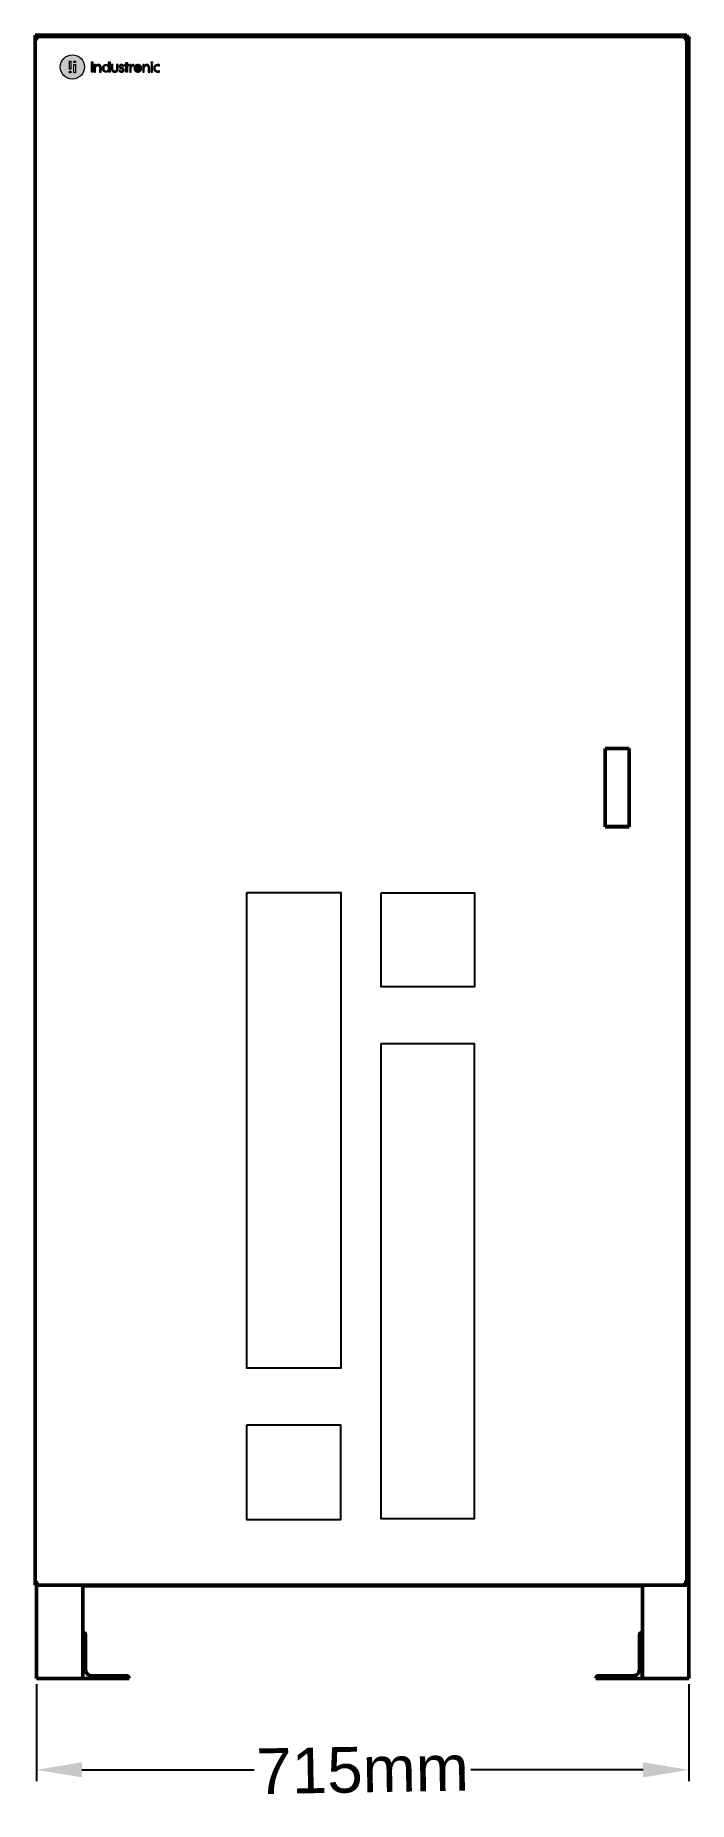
# Model space of a CAD drawing. Header units: millimetres. Extents: x 0 to 71, y -13 to 180.
import ezdxf

# ---------------------------------------------------------------- set-up
doc = ezdxf.new("R2010")
doc.units = ezdxf.units.MM
doc.layers.add('ACOT', color=7, linetype='Continuous')
doc.layers.add('Capa 1', color=7, linetype='Continuous')
doc.layers.add('Visible (ANSI)', color=7, linetype='Continuous', lineweight=50)
doc.styles.get("Standard").update_dxf_attribs({"font": 'arial.ttf'})
doc.dimstyles.new('ISO-25', dxfattribs={"dimtxt": 2.5, "dimasz": 2.5, "dimexe": 1.25, "dimexo": 0.625, "dimtad": 1, "dimtxsty": 'Standard', "dimcen": 2.5, "dimadec": 0, "dimazin": 0, "dimtfac": 1, "dimtmove": 0, "dimatfit": 3, "dimfxl": 1, "dimarcsym": 0})

msp = doc.modelspace()

# ---------------------------------------------------------------- blocks, each defined once
blk = doc.blocks.new('*D58')
at = {"color": 0, "lineweight": -2, "transparency": 16777216}
for p, q in [((0, -0.62), (0, -11.24)), ((71.48, -0.62), (71.48, -11.24)), ((5, -9.99), (23.86, -9.99)), ((66.48, -9.99), (47.62, -9.99))]:
    blk.add_line(p, q, dxfattribs=at)
at = {"color": 0, "transparency": 16777216}
for points in [[(5, -9.16), (5, -10.82), (0, -9.99)], [(66.48, -9.16), (66.48, -10.82), (71.48, -9.99)]]:
    blk.add_solid(points, dxfattribs=at)
at = {"layer": 'Defpoints', "color": 0, "transparency": 16777216}
for p in [(0, 0), (71.48, 0), (71.48, -9.99)]:
    blk.add_point(p, dxfattribs=at)
at = {"color": 0, "transparency": 16777216, "insert": (35.74, -9.99), "char_height": 5, "attachment_point": 5, "rotation": 1}
blk.add_mtext('715mm', dxfattribs=at)

# ---------------------------------------------------------------- dimensions: what is measured, and where the dimension line sits
dim = msp.add_linear_dim(base=(71.477, -9.988), p1=(0, 0), p2=(71.477, 0), text='715mm', dimstyle='ISO-25', override={"dimtxt": 5, "dimasz": 5})
dim.commit()
dim.dimension.update_dxf_attribs({"geometry": '*D58', "text_midpoint": (35.738, -9.988), "text_rotation": 1})

# ---------------------------------------------------------------- hatches: boundary and pattern name
at = {"lineweight": 5}
h = msp.add_hatch(color=0, dxfattribs=at)
h.dxf.hatch_style = 1
edge = h.paths.add_edge_path()
edge.add_spline(control_points=[(6.498, 176.268), (6.498, 176.345), (6.498, 176.406), (6.498, 176.406), (6.498, 176.494), (6.517, 176.562), (6.554, 176.611)], knot_values=[17, 17, 17, 17, 17.3750225, 17.3750225, 17.3750225, 18.3750225, 18.3750225, 18.3750225, 18.3750225], degree=3, periodic=0)
edge.add_spline(control_points=[(6.554, 176.611), (6.592, 176.66), (6.648, 176.684), (6.722, 176.684)], knot_values=[16, 16, 16, 16, 17, 17, 17, 17], degree=3, periodic=0)
edge.add_spline(control_points=[(6.722, 176.684), (6.762, 176.684), (6.794, 176.677), (6.821, 176.664)], knot_values=[15, 15, 15, 15, 16, 16, 16, 16], degree=3, periodic=0)
edge.add_spline(control_points=[(6.821, 176.664), (6.848, 176.65), (6.87, 176.631), (6.887, 176.608)], knot_values=[14, 14, 14, 14, 15, 15, 15, 15], degree=3, periodic=0)
edge.add_spline(control_points=[(6.887, 176.608), (6.904, 176.584), (6.916, 176.556), (6.924, 176.525)], knot_values=[13, 13, 13, 13, 14, 14, 14, 14], degree=3, periodic=0)
edge.add_spline(control_points=[(6.924, 176.525), (6.932, 176.493), (6.936, 176.459), (6.936, 176.424)], knot_values=[12, 12, 12, 12, 13, 13, 13, 13], degree=3, periodic=0)
edge.add_spline(control_points=[(6.936, 176.424), (6.936, 176.424), (6.936, 175.969), (6.936, 175.969), (6.936, 175.969), (6.936, 175.969), (6.936, 175.969)], knot_values=[10.99999, 10.99999, 10.99999, 10.99999, 11.99999, 11.99999, 11.99999, 12, 12, 12, 12], degree=3, periodic=0)
edge.add_spline(control_points=[(6.936, 175.969), (6.936, 175.969), (7.092, 175.969), (7.092, 175.969)], knot_values=[10.00001, 10.00001, 10.00001, 10.00001, 10.99999, 10.99999, 10.99999, 10.99999], degree=3, periodic=0)
edge.add_spline(control_points=[(7.092, 175.969), (7.092, 175.969), (7.092, 176.455), (7.092, 176.455)], knot_values=[9.00001, 9.00001, 9.00001, 9.00001, 9.99999, 9.99999, 9.99999, 9.99999], degree=3, periodic=0)
edge.add_spline(control_points=[(7.092, 176.455), (7.092, 176.507), (7.086, 176.555), (7.073, 176.599)], knot_values=[8, 8, 8, 8, 9, 9, 9, 9], degree=3, periodic=0)
edge.add_spline(control_points=[(7.073, 176.599), (7.06, 176.643), (7.041, 176.681), (7.014, 176.713)], knot_values=[7, 7, 7, 7, 8, 8, 8, 8], degree=3, periodic=0)
edge.add_spline(control_points=[(7.014, 176.713), (6.988, 176.745), (6.955, 176.77), (6.914, 176.788)], knot_values=[6, 6, 6, 6, 7, 7, 7, 7], degree=3, periodic=0)
edge.add_spline(control_points=[(6.914, 176.788), (6.874, 176.806), (6.826, 176.815), (6.771, 176.815)], knot_values=[5, 5, 5, 5, 6, 6, 6, 6], degree=3, periodic=0)
edge.add_spline(control_points=[(6.771, 176.815), (6.704, 176.815), (6.649, 176.802), (6.606, 176.777)], knot_values=[4, 4, 4, 4, 5, 5, 5, 5], degree=3, periodic=0)
edge.add_spline(control_points=[(6.606, 176.777), (6.563, 176.752), (6.527, 176.717), (6.5, 176.673)], knot_values=[3, 3, 3, 3, 4, 4, 4, 4], degree=3, periodic=0)
edge.add_spline(control_points=[(6.495, 176.673), (6.495, 176.673), (6.495, 176.798), (6.495, 176.798), (6.495, 176.798), (6.495, 176.798), (6.495, 176.798)], knot_values=[0.99999, 0.99999, 0.99999, 0.99999, 1.99998, 1.99998, 1.99998, 1.99999, 1.99999, 1.99999, 1.99999], degree=3, periodic=0)
edge.add_spline(control_points=[(6.495, 176.798), (6.495, 176.798), (6.342, 176.798), (6.342, 176.798)], knot_values=[0.00001, 0.00001, 0.00001, 0.00001, 0.99999, 0.99999, 0.99999, 0.99999], degree=3, periodic=0)
edge.add_spline(control_points=[(6.342, 176.798), (6.342, 176.798), (6.342, 176.681), (6.342, 176.536)], knot_values=[20.6249775, 20.6249775, 20.6249775, 20.6249775, 21, 21, 21, 21], degree=3, periodic=0)
edge.add_spline(control_points=[(6.342, 176.536), (6.342, 176.39), (6.342, 176.215), (6.342, 176.098)], knot_values=[20.249985, 20.249985, 20.249985, 20.249985, 20.6249775, 20.6249775, 20.6249775, 20.6249775], degree=3, periodic=0)
edge.add_spline(control_points=[(6.342, 176.098), (6.342, 176.069), (6.342, 176.044), (6.342, 176.023)], knot_values=[20.1562369, 20.1562369, 20.1562369, 20.1562369, 20.249985, 20.249985, 20.249985, 20.249985], degree=3, periodic=0)
edge.add_spline(control_points=[(6.342, 176.023), (6.342, 176.003), (6.342, 175.987), (6.342, 175.978)], knot_values=[20.0624887, 20.0624887, 20.0624887, 20.0624887, 20.1562369, 20.1562369, 20.1562369, 20.1562369], degree=3, periodic=0)
edge.add_spline(control_points=[(6.342, 175.969), (6.342, 175.969), (6.342, 175.969), (6.342, 175.969), (6.342, 175.969), (6.342, 175.969), (6.342, 175.969)], knot_values=[19.9980369, 19.9980369, 19.9980369, 19.9980369, 20.0004682, 20.0004682, 20.0004682, 20.0024314, 20.0024314, 20.0024314, 20.0024314], degree=3, periodic=0)
edge.add_spline(control_points=[(6.348, 175.969), (6.355, 175.969), (6.365, 175.969), (6.378, 175.969)], knot_values=[19.6874962, 19.6874962, 19.6874962, 19.6874962, 19.8749925, 19.8749925, 19.8749925, 19.8749925], degree=3, periodic=0)
edge.add_spline(control_points=[(6.378, 175.969), (6.391, 175.969), (6.405, 175.969), (6.42, 175.969)], knot_values=[19.5, 19.5, 19.5, 19.5, 19.6874962, 19.6874962, 19.6874962, 19.6874962], degree=3, periodic=0)
edge.add_spline(control_points=[(6.42, 175.969), (6.435, 175.969), (6.449, 175.969), (6.462, 175.969)], knot_values=[19.3125038, 19.3125038, 19.3125038, 19.3125038, 19.5, 19.5, 19.5, 19.5], degree=3, periodic=0)
edge.add_spline(control_points=[(6.462, 175.969), (6.475, 175.969), (6.485, 175.969), (6.492, 175.969)], knot_values=[19.1250075, 19.1250075, 19.1250075, 19.1250075, 19.3125038, 19.3125038, 19.3125038, 19.3125038], degree=3, periodic=0)
edge.add_spline(control_points=[(6.498, 175.969), (6.498, 175.969), (6.498, 175.969), (6.498, 175.969), (6.498, 175.969), (6.498, 175.969), (6.498, 175.969)], knot_values=[18.9990334, 18.9990334, 18.9990334, 18.9990334, 19.0039261, 19.0039261, 19.0039261, 19.0048927, 19.0048927, 19.0048927, 19.0048927], degree=3, periodic=0)
edge.add_spline(control_points=[(6.498, 175.974), (6.498, 175.979), (6.498, 175.987), (6.498, 175.998)], knot_values=[18.8437631, 18.8437631, 18.8437631, 18.8437631, 18.9375112, 18.9375112, 18.9375112, 18.9375112], degree=3, periodic=0)
edge.add_spline(control_points=[(6.498, 175.998), (6.498, 176.008), (6.498, 176.022), (6.498, 176.037)], knot_values=[18.750015, 18.750015, 18.750015, 18.750015, 18.8437631, 18.8437631, 18.8437631, 18.8437631], degree=3, periodic=0)
edge.add_spline(control_points=[(6.498, 176.037), (6.498, 176.099), (6.498, 176.191), (6.498, 176.268)], knot_values=[18.3750225, 18.3750225, 18.3750225, 18.3750225, 18.750015, 18.750015, 18.750015, 18.750015], degree=3, periodic=0)
h = msp.add_hatch(color=0, dxfattribs=at)
h.dxf.hatch_style = 1
edge = h.paths.add_edge_path()
edge.add_spline(control_points=[(9.077, 176.593), (9.077, 176.558), (9.083, 176.528), (9.094, 176.503)], knot_values=[11, 11, 11, 11, 12, 12, 12, 12], degree=3, periodic=0)
edge.add_spline(control_points=[(9.094, 176.503), (9.106, 176.479), (9.122, 176.457), (9.142, 176.438)], knot_values=[10, 10, 10, 10, 11, 11, 11, 11], degree=3, periodic=0)
edge.add_spline(control_points=[(9.142, 176.438), (9.163, 176.419), (9.188, 176.402), (9.216, 176.388)], knot_values=[9, 9, 9, 9, 10, 10, 10, 10], degree=3, periodic=0)
edge.add_spline(control_points=[(9.216, 176.388), (9.244, 176.374), (9.275, 176.361), (9.307, 176.348)], knot_values=[8, 8, 8, 8, 9, 9, 9, 9], degree=3, periodic=0)
edge.add_spline(control_points=[(9.307, 176.348), (9.339, 176.335), (9.366, 176.323), (9.388, 176.311)], knot_values=[7, 7, 7, 7, 8, 8, 8, 8], degree=3, periodic=0)
edge.add_spline(control_points=[(9.388, 176.311), (9.41, 176.3), (9.428, 176.288), (9.44, 176.276)], knot_values=[6, 6, 6, 6, 7, 7, 7, 7], degree=3, periodic=0)
edge.add_spline(control_points=[(9.44, 176.276), (9.454, 176.264), (9.464, 176.25), (9.469, 176.236)], knot_values=[5, 5, 5, 5, 6, 6, 6, 6], degree=3, periodic=0)
edge.add_spline(control_points=[(9.469, 176.236), (9.475, 176.221), (9.478, 176.204), (9.478, 176.185)], knot_values=[4, 4, 4, 4, 5, 5, 5, 5], degree=3, periodic=0)
edge.add_spline(control_points=[(9.478, 176.185), (9.478, 176.153), (9.465, 176.127), (9.44, 176.11)], knot_values=[3, 3, 3, 3, 4, 4, 4, 4], degree=3, periodic=0)
edge.add_spline(control_points=[(9.44, 176.11), (9.416, 176.093), (9.385, 176.084), (9.347, 176.083)], knot_values=[2, 2, 2, 2, 3, 3, 3, 3], degree=3, periodic=0)
edge.add_spline(control_points=[(9.347, 176.083), (9.295, 176.083), (9.256, 176.093), (9.228, 176.113)], knot_values=[1, 1, 1, 1, 2, 2, 2, 2], degree=3, periodic=0)
edge.add_spline(control_points=[(9.228, 176.113), (9.201, 176.134), (9.18, 176.164), (9.165, 176.203)], knot_values=[0, 0, 0, 0, 1, 1, 1, 1], degree=3, periodic=0)
edge.add_spline(control_points=[(9.165, 176.203), (9.165, 176.203), (9.04, 176.153), (9.04, 176.153)], knot_values=[34.00001, 34.00001, 34.00001, 34.00001, 34.99999, 34.99999, 34.99999, 34.99999], degree=3, periodic=0)
edge.add_spline(control_points=[(9.04, 176.153), (9.057, 176.091), (9.092, 176.041), (9.145, 176.005)], knot_values=[33, 33, 33, 33, 34, 34, 34, 34], degree=3, periodic=0)
edge.add_spline(control_points=[(9.145, 176.005), (9.2, 175.969), (9.266, 175.952), (9.344, 175.952)], knot_values=[32, 32, 32, 32, 33, 33, 33, 33], degree=3, periodic=0)
edge.add_spline(control_points=[(9.344, 175.952), (9.391, 175.952), (9.432, 175.959), (9.468, 175.974)], knot_values=[31, 31, 31, 31, 32, 32, 32, 32], degree=3, periodic=0)
edge.add_spline(control_points=[(9.468, 175.974), (9.503, 175.988), (9.532, 176.007), (9.555, 176.03)], knot_values=[30, 30, 30, 30, 31, 31, 31, 31], degree=3, periodic=0)
edge.add_spline(control_points=[(9.555, 176.03), (9.578, 176.054), (9.596, 176.08), (9.607, 176.108)], knot_values=[29, 29, 29, 29, 30, 30, 30, 30], degree=3, periodic=0)
edge.add_spline(control_points=[(9.607, 176.108), (9.619, 176.136), (9.625, 176.164), (9.625, 176.191)], knot_values=[28, 28, 28, 28, 29, 29, 29, 29], degree=3, periodic=0)
edge.add_spline(control_points=[(9.625, 176.191), (9.625, 176.23), (9.618, 176.262), (9.606, 176.289)], knot_values=[27, 27, 27, 27, 28, 28, 28, 28], degree=3, periodic=0)
edge.add_spline(control_points=[(9.606, 176.289), (9.593, 176.316), (9.576, 176.339), (9.554, 176.36)], knot_values=[26, 26, 26, 26, 27, 27, 27, 27], degree=3, periodic=0)
edge.add_spline(control_points=[(9.554, 176.36), (9.531, 176.38), (9.506, 176.398), (9.476, 176.413)], knot_values=[25, 25, 25, 25, 26, 26, 26, 26], degree=3, periodic=0)
edge.add_spline(control_points=[(9.476, 176.413), (9.445, 176.429), (9.413, 176.444), (9.379, 176.458)], knot_values=[24, 24, 24, 24, 25, 25, 25, 25], degree=3, periodic=0)
edge.add_spline(control_points=[(9.379, 176.458), (9.325, 176.481), (9.286, 176.502), (9.262, 176.519)], knot_values=[23, 23, 23, 23, 24, 24, 24, 24], degree=3, periodic=0)
edge.add_spline(control_points=[(9.262, 176.519), (9.237, 176.537), (9.225, 176.561), (9.225, 176.594)], knot_values=[22, 22, 22, 22, 23, 23, 23, 23], degree=3, periodic=0)
edge.add_spline(control_points=[(9.225, 176.594), (9.225, 176.618), (9.235, 176.639), (9.254, 176.657)], knot_values=[21, 21, 21, 21, 22, 22, 22, 22], degree=3, periodic=0)
edge.add_spline(control_points=[(9.254, 176.657), (9.274, 176.675), (9.302, 176.684), (9.339, 176.684)], knot_values=[20, 20, 20, 20, 21, 21, 21, 21], degree=3, periodic=0)
edge.add_spline(control_points=[(9.339, 176.684), (9.421, 176.684), (9.472, 176.647), (9.491, 176.573)], knot_values=[19, 19, 19, 19, 20, 20, 20, 20], degree=3, periodic=0)
edge.add_spline(control_points=[(9.491, 176.573), (9.491, 176.573), (9.614, 176.616), (9.614, 176.616)], knot_values=[18.00001, 18.00001, 18.00001, 18.00001, 19, 19, 19, 19], degree=3, periodic=0)
edge.add_spline(control_points=[(9.614, 176.616), (9.602, 176.679), (9.573, 176.728), (9.525, 176.763)], knot_values=[17, 17, 17, 17, 18, 18, 18, 18], degree=3, periodic=0)
edge.add_spline(control_points=[(9.525, 176.763), (9.478, 176.798), (9.415, 176.815), (9.336, 176.815)], knot_values=[16, 16, 16, 16, 17, 17, 17, 17], degree=3, periodic=0)
edge.add_spline(control_points=[(9.336, 176.815), (9.296, 176.815), (9.26, 176.809), (9.228, 176.797)], knot_values=[15, 15, 15, 15, 16, 16, 16, 16], degree=3, periodic=0)
edge.add_spline(control_points=[(9.228, 176.797), (9.197, 176.785), (9.17, 176.769), (9.147, 176.749)], knot_values=[14, 14, 14, 14, 15, 15, 15, 15], degree=3, periodic=0)
edge.add_spline(control_points=[(9.147, 176.749), (9.125, 176.729), (9.107, 176.705), (9.095, 176.677)], knot_values=[13, 13, 13, 13, 14, 14, 14, 14], degree=3, periodic=0)
edge.add_spline(control_points=[(9.095, 176.677), (9.083, 176.651), (9.077, 176.622), (9.077, 176.593)], knot_values=[12, 12, 12, 12, 13, 13, 13, 13], degree=3, periodic=0)
edge = h.paths.add_edge_path()
edge.add_spline(control_points=[(8.796, 176.798), (8.796, 176.798), (8.796, 176.343), (8.796, 176.343)], knot_values=[10.00001, 10.00001, 10.00001, 10.00001, 10.99999, 10.99999, 10.99999, 10.99999], degree=3, periodic=0)
edge.add_spline(control_points=[(8.796, 176.343), (8.796, 176.307), (8.792, 176.273), (8.784, 176.242)], knot_values=[9, 9, 9, 9, 10, 10, 10, 10], degree=3, periodic=0)
edge.add_spline(control_points=[(8.784, 176.242), (8.775, 176.21), (8.762, 176.183), (8.745, 176.159)], knot_values=[8, 8, 8, 8, 9, 9, 9, 9], degree=3, periodic=0)
edge.add_spline(control_points=[(8.745, 176.159), (8.729, 176.135), (8.707, 176.117), (8.682, 176.103)], knot_values=[7, 7, 7, 7, 8, 8, 8, 8], degree=3, periodic=0)
edge.add_spline(control_points=[(8.682, 176.103), (8.656, 176.09), (8.625, 176.083), (8.589, 176.083)], knot_values=[6, 6, 6, 6, 7, 7, 7, 7], degree=3, periodic=0)
edge.add_spline(control_points=[(8.589, 176.083), (8.554, 176.083), (8.523, 176.09), (8.497, 176.103)], knot_values=[5, 5, 5, 5, 6, 6, 6, 6], degree=3, periodic=0)
edge.add_spline(control_points=[(8.497, 176.103), (8.471, 176.117), (8.45, 176.135), (8.433, 176.159)], knot_values=[4, 4, 4, 4, 5, 5, 5, 5], degree=3, periodic=0)
edge.add_spline(control_points=[(8.433, 176.159), (8.416, 176.183), (8.403, 176.21), (8.395, 176.242)], knot_values=[3, 3, 3, 3, 4, 4, 4, 4], degree=3, periodic=0)
edge.add_spline(control_points=[(8.395, 176.242), (8.387, 176.273), (8.383, 176.307), (8.383, 176.343)], knot_values=[2, 2, 2, 2, 3, 3, 3, 3], degree=3, periodic=0)
edge.add_spline(control_points=[(8.383, 176.343), (8.383, 176.343), (8.383, 176.798), (8.383, 176.798), (8.383, 176.798), (8.383, 176.798), (8.383, 176.798)], knot_values=[0.99999, 0.99999, 0.99999, 0.99999, 1.99999, 1.99999, 1.99999, 2, 2, 2, 2], degree=3, periodic=0)
edge.add_spline(control_points=[(8.383, 176.798), (8.383, 176.798), (8.226, 176.798), (8.226, 176.798)], knot_values=[0.00001, 0.00001, 0.00001, 0.00001, 0.99999, 0.99999, 0.99999, 0.99999], degree=3, periodic=0)
edge.add_spline(control_points=[(8.226, 176.798), (8.226, 176.798), (8.226, 176.319), (8.226, 176.319)], knot_values=[21.00001, 21.00001, 21.00001, 21.00001, 21.99999, 21.99999, 21.99999, 21.99999], degree=3, periodic=0)
edge.add_spline(control_points=[(8.226, 176.319), (8.226, 176.263), (8.235, 176.213), (8.253, 176.169)], knot_values=[20, 20, 20, 20, 21, 21, 21, 21], degree=3, periodic=0)
edge.add_spline(control_points=[(8.253, 176.169), (8.271, 176.124), (8.296, 176.085), (8.328, 176.052)], knot_values=[19, 19, 19, 19, 20, 20, 20, 20], degree=3, periodic=0)
edge.add_spline(control_points=[(8.328, 176.052), (8.36, 176.02), (8.398, 175.995), (8.442, 175.978)], knot_values=[18, 18, 18, 18, 19, 19, 19, 19], degree=3, periodic=0)
edge.add_spline(control_points=[(8.442, 175.978), (8.487, 175.96), (8.535, 175.952), (8.588, 175.952)], knot_values=[17, 17, 17, 17, 18, 18, 18, 18], degree=3, periodic=0)
edge.add_spline(control_points=[(8.588, 175.952), (8.641, 175.952), (8.69, 175.96), (8.734, 175.978)], knot_values=[16, 16, 16, 16, 17, 17, 17, 17], degree=3, periodic=0)
edge.add_spline(control_points=[(8.734, 175.978), (8.779, 175.996), (8.817, 176.022), (8.85, 176.054)], knot_values=[15, 15, 15, 15, 16, 16, 16, 16], degree=3, periodic=0)
edge.add_spline(control_points=[(8.85, 176.054), (8.882, 176.087), (8.908, 176.126), (8.925, 176.171)], knot_values=[14, 14, 14, 14, 15, 15, 15, 15], degree=3, periodic=0)
edge.add_spline(control_points=[(8.925, 176.171), (8.943, 176.216), (8.952, 176.267), (8.952, 176.323)], knot_values=[13, 13, 13, 13, 14, 14, 14, 14], degree=3, periodic=0)
edge.add_spline(control_points=[(8.952, 176.323), (8.952, 176.323), (8.952, 176.798), (8.952, 176.798), (8.952, 176.798), (8.952, 176.798), (8.952, 176.798)], knot_values=[11.99999, 11.99999, 11.99999, 11.99999, 12.99999, 12.99999, 12.99999, 13, 13, 13, 13], degree=3, periodic=0)
edge.add_spline(control_points=[(8.952, 176.798), (8.952, 176.798), (8.796, 176.798), (8.796, 176.798)], knot_values=[11.00001, 11.00001, 11.00001, 11.00001, 11.99999, 11.99999, 11.99999, 11.99999], degree=3, periodic=0)
h = msp.add_hatch(color=0, dxfattribs=at)
h.dxf.hatch_style = 1
h.paths.add_polyline_path([(9.976, 176.675), (10.159, 176.675), (10.159, 176.798), (9.976, 176.798), (9.976, 177.03), (9.819, 177.03), (9.819, 176.798), (9.685, 176.798), (9.685, 176.675), (9.819, 176.675), (9.819, 175.969), (9.976, 175.969)])
h = msp.add_hatch(color=0, dxfattribs=at)
h.dxf.hatch_style = 1
edge = h.paths.add_edge_path()
edge.add_spline(control_points=[(10.24, 176.798), (10.24, 176.798), (10.24, 176.681), (10.24, 176.536)], knot_values=[10.6249775, 10.6249775, 10.6249775, 10.6249775, 11, 11, 11, 11], degree=3, periodic=0)
edge.add_spline(control_points=[(10.24, 176.536), (10.24, 176.39), (10.24, 176.215), (10.24, 176.098)], knot_values=[10.249985, 10.249985, 10.249985, 10.249985, 10.6249775, 10.6249775, 10.6249775, 10.6249775], degree=3, periodic=0)
edge.add_spline(control_points=[(10.24, 176.098), (10.24, 176.069), (10.24, 176.044), (10.24, 176.023)], knot_values=[10.1562369, 10.1562369, 10.1562369, 10.1562369, 10.249985, 10.249985, 10.249985, 10.249985], degree=3, periodic=0)
edge.add_spline(control_points=[(10.24, 176.023), (10.24, 176.003), (10.24, 175.987), (10.24, 175.978)], knot_values=[10.0624887, 10.0624887, 10.0624887, 10.0624887, 10.1562369, 10.1562369, 10.1562369, 10.1562369], degree=3, periodic=0)
edge.add_spline(control_points=[(10.24, 175.969), (10.24, 175.969), (10.24, 175.969), (10.24, 175.969), (10.24, 175.969), (10.24, 175.969), (10.24, 175.969)], knot_values=[9.9980369, 9.9980369, 9.9980369, 9.9980369, 10.0004682, 10.0004682, 10.0004682, 10.0024314, 10.0024314, 10.0024314, 10.0024314], degree=3, periodic=0)
edge.add_spline(control_points=[(10.242, 175.969), (10.243, 175.969), (10.245, 175.969), (10.246, 175.969)], knot_values=[9.8749925, 9.8749925, 9.8749925, 9.8749925, 9.9218666, 9.9218666, 9.9218666, 9.9218666], degree=3, periodic=0)
edge.add_spline(control_points=[(10.246, 175.969), (10.253, 175.969), (10.263, 175.969), (10.276, 175.969)], knot_values=[9.6874963, 9.6874963, 9.6874963, 9.6874963, 9.8749925, 9.8749925, 9.8749925, 9.8749925], degree=3, periodic=0)
edge.add_spline(control_points=[(10.276, 175.969), (10.289, 175.969), (10.303, 175.969), (10.318, 175.969)], knot_values=[9.5, 9.5, 9.5, 9.5, 9.6874962, 9.6874962, 9.6874962, 9.6874962], degree=3, periodic=0)
edge.add_spline(control_points=[(10.318, 175.969), (10.332, 175.969), (10.347, 175.969), (10.36, 175.969)], knot_values=[9.3125037, 9.3125037, 9.3125037, 9.3125037, 9.5, 9.5, 9.5, 9.5], degree=3, periodic=0)
edge.add_spline(control_points=[(10.36, 175.969), (10.372, 175.969), (10.383, 175.969), (10.389, 175.969)], knot_values=[9.1250075, 9.1250075, 9.1250075, 9.1250075, 9.3125037, 9.3125037, 9.3125037, 9.3125037], degree=3, periodic=0)
edge.add_spline(control_points=[(10.396, 175.969), (10.396, 175.969), (10.396, 175.969), (10.396, 175.969), (10.396, 175.969), (10.396, 175.969), (10.396, 175.969)], knot_values=[8.9990334, 8.9990334, 8.9990334, 8.9990334, 9.0039261, 9.0039261, 9.0039261, 9.0048927, 9.0048927, 9.0048927, 9.0048927], degree=3, periodic=0)
edge.add_spline(control_points=[(10.396, 175.974), (10.396, 175.978), (10.396, 175.986), (10.396, 175.996)], knot_values=[8.8437631, 8.8437631, 8.8437631, 8.8437631, 8.9375112, 8.9375112, 8.9375112, 8.9375112], degree=3, periodic=0)
edge.add_spline(control_points=[(10.396, 175.996), (10.396, 176.006), (10.396, 176.019), (10.396, 176.034)], knot_values=[8.750015, 8.750015, 8.750015, 8.750015, 8.8437631, 8.8437631, 8.8437631, 8.8437631], degree=3, periodic=0)
edge.add_spline(control_points=[(10.396, 176.034), (10.396, 176.092), (10.396, 176.18), (10.396, 176.253)], knot_values=[8.3750225, 8.3750225, 8.3750225, 8.3750225, 8.750015, 8.750015, 8.750015, 8.750015], degree=3, periodic=0)
edge.add_spline(control_points=[(10.396, 176.253), (10.396, 176.326), (10.396, 176.384), (10.396, 176.384), (10.396, 176.48), (10.418, 176.551), (10.461, 176.598)], knot_values=[7, 7, 7, 7, 7.3750225, 7.3750225, 7.3750225, 8.3750225, 8.3750225, 8.3750225, 8.3750225], degree=3, periodic=0)
edge.add_spline(control_points=[(10.461, 176.598), (10.505, 176.645), (10.575, 176.668), (10.671, 176.668)], knot_values=[6, 6, 6, 6, 7, 7, 7, 7], degree=3, periodic=0)
edge.add_spline(control_points=[(10.671, 176.668), (10.671, 176.668), (10.671, 176.815), (10.671, 176.815)], knot_values=[5.00001, 5.00001, 5.00001, 5.00001, 6, 6, 6, 6], degree=3, periodic=0)
edge.add_spline(control_points=[(10.671, 176.815), (10.602, 176.815), (10.546, 176.802), (10.503, 176.777)], knot_values=[4, 4, 4, 4, 5, 5, 5, 5], degree=3, periodic=0)
edge.add_spline(control_points=[(10.503, 176.777), (10.46, 176.752), (10.425, 176.716), (10.398, 176.67)], knot_values=[3, 3, 3, 3, 4, 4, 4, 4], degree=3, periodic=0)
edge.add_spline(control_points=[(10.398, 176.67), (10.398, 176.67), (10.393, 176.67), (10.393, 176.67), (10.393, 176.67), (10.393, 176.67), (10.393, 176.67)], knot_values=[1.99999, 1.99999, 1.99999, 1.99999, 2.99999, 2.99999, 2.99999, 3, 3, 3, 3], degree=3, periodic=0)
edge.add_spline(control_points=[(10.393, 176.67), (10.393, 176.67), (10.393, 176.798), (10.393, 176.798), (10.393, 176.798), (10.393, 176.798), (10.393, 176.798)], knot_values=[0.99999, 0.99999, 0.99999, 0.99999, 1.99998, 1.99998, 1.99998, 1.99999, 1.99999, 1.99999, 1.99999], degree=3, periodic=0)
edge.add_spline(control_points=[(10.393, 176.798), (10.393, 176.798), (10.24, 176.798), (10.24, 176.798)], knot_values=[0.00001, 0.00001, 0.00001, 0.00001, 0.99999, 0.99999, 0.99999, 0.99999], degree=3, periodic=0)
h = msp.add_hatch(color=0, dxfattribs=at)
h.dxf.hatch_style = 1
edge = h.paths.add_edge_path()
edge.add_spline(control_points=[(11.118, 175.952), (11.179, 175.952), (11.235, 175.962), (11.287, 175.984)], knot_values=[15, 15, 15, 15, 16, 16, 16, 16], degree=3, periodic=0)
edge.add_spline(control_points=[(11.287, 175.984), (11.339, 176.005), (11.384, 176.036), (11.422, 176.075)], knot_values=[14, 14, 14, 14, 15, 15, 15, 15], degree=3, periodic=0)
edge.add_spline(control_points=[(11.422, 176.075), (11.46, 176.114), (11.49, 176.16), (11.511, 176.212)], knot_values=[13, 13, 13, 13, 14, 14, 14, 14], degree=3, periodic=0)
edge.add_spline(control_points=[(11.511, 176.212), (11.533, 176.265), (11.544, 176.322), (11.544, 176.384)], knot_values=[12, 12, 12, 12, 13, 13, 13, 13], degree=3, periodic=0)
edge.add_spline(control_points=[(11.544, 176.384), (11.544, 176.445), (11.533, 176.502), (11.511, 176.555)], knot_values=[11, 11, 11, 11, 12, 12, 12, 12], degree=3, periodic=0)
edge.add_spline(control_points=[(11.511, 176.555), (11.49, 176.607), (11.46, 176.653), (11.422, 176.692)], knot_values=[10, 10, 10, 10, 11, 11, 11, 11], degree=3, periodic=0)
edge.add_spline(control_points=[(11.422, 176.692), (11.384, 176.731), (11.339, 176.761), (11.287, 176.783)], knot_values=[9, 9, 9, 9, 10, 10, 10, 10], degree=3, periodic=0)
edge.add_spline(control_points=[(11.287, 176.783), (11.235, 176.804), (11.179, 176.815), (11.118, 176.815)], knot_values=[8, 8, 8, 8, 9, 9, 9, 9], degree=3, periodic=0)
edge.add_spline(control_points=[(11.118, 176.815), (11.056, 176.815), (11, 176.804), (10.948, 176.783)], knot_values=[7, 7, 7, 7, 8, 8, 8, 8], degree=3, periodic=0)
edge.add_spline(control_points=[(10.948, 176.783), (10.896, 176.761), (10.851, 176.731), (10.813, 176.692)], knot_values=[6, 6, 6, 6, 7, 7, 7, 7], degree=3, periodic=0)
edge.add_spline(control_points=[(10.813, 176.692), (10.775, 176.653), (10.745, 176.607), (10.724, 176.555)], knot_values=[5, 5, 5, 5, 6, 6, 6, 6], degree=3, periodic=0)
edge.add_spline(control_points=[(10.724, 176.555), (10.703, 176.502), (10.693, 176.445), (10.693, 176.384)], knot_values=[4, 4, 4, 4, 5, 5, 5, 5], degree=3, periodic=0)
edge.add_spline(control_points=[(10.693, 176.384), (10.693, 176.322), (10.703, 176.265), (10.724, 176.212)], knot_values=[3, 3, 3, 3, 4, 4, 4, 4], degree=3, periodic=0)
edge.add_spline(control_points=[(10.724, 176.212), (10.745, 176.16), (10.775, 176.114), (10.813, 176.075)], knot_values=[2, 2, 2, 2, 3, 3, 3, 3], degree=3, periodic=0)
edge.add_spline(control_points=[(10.813, 176.075), (10.851, 176.036), (10.896, 176.005), (10.948, 175.984)], knot_values=[1, 1, 1, 1, 2, 2, 2, 2], degree=3, periodic=0)
edge.add_spline(control_points=[(10.948, 175.984), (11, 175.962), (11.056, 175.952), (11.118, 175.952)], knot_values=[0, 0, 0, 0, 1, 1, 1, 1], degree=3, periodic=0)
h = msp.add_hatch(color=0, dxfattribs=at)
h.dxf.hatch_style = 1
edge = h.paths.add_edge_path()
edge.add_spline(control_points=[(11.669, 176.536), (11.669, 176.39), (11.669, 176.215), (11.669, 176.098)], knot_values=[20.249985, 20.249985, 20.249985, 20.249985, 20.6249775, 20.6249775, 20.6249775, 20.6249775], degree=3, periodic=0)
edge.add_spline(control_points=[(11.669, 176.098), (11.669, 176.069), (11.669, 176.044), (11.669, 176.023)], knot_values=[20.1562369, 20.1562369, 20.1562369, 20.1562369, 20.249985, 20.249985, 20.249985, 20.249985], degree=3, periodic=0)
edge.add_spline(control_points=[(11.669, 176.023), (11.669, 176.003), (11.669, 175.987), (11.669, 175.978)], knot_values=[20.0624887, 20.0624887, 20.0624887, 20.0624887, 20.1562369, 20.1562369, 20.1562369, 20.1562369], degree=3, periodic=0)
edge.add_spline(control_points=[(11.669, 175.969), (11.669, 175.969), (11.669, 175.969), (11.669, 175.969), (11.669, 175.969), (11.669, 175.969), (11.669, 175.969)], knot_values=[19.9980369, 19.9980369, 19.9980369, 19.9980369, 20.0004682, 20.0004682, 20.0004682, 20.0024314, 20.0024314, 20.0024314, 20.0024314], degree=3, periodic=0)
edge.add_spline(control_points=[(11.671, 175.969), (11.672, 175.969), (11.674, 175.969), (11.675, 175.969)], knot_values=[19.8749925, 19.8749925, 19.8749925, 19.8749925, 19.9218666, 19.9218666, 19.9218666, 19.9218666], degree=3, periodic=0)
edge.add_spline(control_points=[(11.675, 175.969), (11.682, 175.969), (11.692, 175.969), (11.705, 175.969)], knot_values=[19.6874962, 19.6874962, 19.6874962, 19.6874962, 19.8749925, 19.8749925, 19.8749925, 19.8749925], degree=3, periodic=0)
edge.add_spline(control_points=[(11.705, 175.969), (11.717, 175.969), (11.732, 175.969), (11.747, 175.969)], knot_values=[19.5, 19.5, 19.5, 19.5, 19.6874962, 19.6874962, 19.6874962, 19.6874962], degree=3, periodic=0)
edge.add_spline(control_points=[(11.747, 175.969), (11.761, 175.969), (11.776, 175.969), (11.789, 175.969)], knot_values=[19.3125038, 19.3125038, 19.3125038, 19.3125038, 19.5, 19.5, 19.5, 19.5], degree=3, periodic=0)
edge.add_spline(control_points=[(11.789, 175.969), (11.801, 175.969), (11.812, 175.969), (11.818, 175.969)], knot_values=[19.1250075, 19.1250075, 19.1250075, 19.1250075, 19.3125038, 19.3125038, 19.3125038, 19.3125038], degree=3, periodic=0)
edge.add_spline(control_points=[(11.825, 175.969), (11.825, 175.969), (11.825, 175.969), (11.825, 175.969), (11.825, 175.969), (11.825, 175.969), (11.825, 175.969)], knot_values=[18.9990334, 18.9990334, 18.9990334, 18.9990334, 19.0039261, 19.0039261, 19.0039261, 19.0048927, 19.0048927, 19.0048927, 19.0048927], degree=3, periodic=0)
edge.add_spline(control_points=[(11.825, 175.974), (11.825, 175.979), (11.825, 175.987), (11.825, 175.998)], knot_values=[18.8437631, 18.8437631, 18.8437631, 18.8437631, 18.9375112, 18.9375112, 18.9375112, 18.9375112], degree=3, periodic=0)
edge.add_spline(control_points=[(11.825, 175.998), (11.825, 176.008), (11.825, 176.022), (11.825, 176.037)], knot_values=[18.750015, 18.750015, 18.750015, 18.750015, 18.8437631, 18.8437631, 18.8437631, 18.8437631], degree=3, periodic=0)
edge.add_spline(control_points=[(11.825, 176.037), (11.825, 176.099), (11.825, 176.191), (11.825, 176.268)], knot_values=[18.3750225, 18.3750225, 18.3750225, 18.3750225, 18.750015, 18.750015, 18.750015, 18.750015], degree=3, periodic=0)
edge.add_spline(control_points=[(11.825, 176.268), (11.825, 176.345), (11.825, 176.406), (11.825, 176.406), (11.825, 176.494), (11.844, 176.562), (11.881, 176.611)], knot_values=[17, 17, 17, 17, 17.3750225, 17.3750225, 17.3750225, 18.3750225, 18.3750225, 18.3750225, 18.3750225], degree=3, periodic=0)
edge.add_spline(control_points=[(11.881, 176.611), (11.918, 176.66), (11.974, 176.684), (12.049, 176.684)], knot_values=[16, 16, 16, 16, 17, 17, 17, 17], degree=3, periodic=0)
edge.add_spline(control_points=[(12.049, 176.684), (12.088, 176.684), (12.121, 176.677), (12.148, 176.664)], knot_values=[15, 15, 15, 15, 16, 16, 16, 16], degree=3, periodic=0)
edge.add_spline(control_points=[(12.148, 176.664), (12.175, 176.65), (12.197, 176.631), (12.213, 176.608)], knot_values=[14, 14, 14, 14, 15, 15, 15, 15], degree=3, periodic=0)
edge.add_spline(control_points=[(12.213, 176.608), (12.23, 176.584), (12.242, 176.556), (12.25, 176.525)], knot_values=[13, 13, 13, 13, 14, 14, 14, 14], degree=3, periodic=0)
edge.add_spline(control_points=[(12.25, 176.525), (12.258, 176.493), (12.262, 176.459), (12.262, 176.424)], knot_values=[12, 12, 12, 12, 13, 13, 13, 13], degree=3, periodic=0)
edge.add_spline(control_points=[(12.262, 176.424), (12.262, 176.424), (12.262, 175.969), (12.262, 175.969), (12.262, 175.969), (12.262, 175.969), (12.262, 175.969)], knot_values=[10.99999, 10.99999, 10.99999, 10.99999, 11.99999, 11.99999, 11.99999, 12, 12, 12, 12], degree=3, periodic=0)
edge.add_spline(control_points=[(12.262, 175.969), (12.262, 175.969), (12.419, 175.969), (12.419, 175.969)], knot_values=[10.00001, 10.00001, 10.00001, 10.00001, 10.99999, 10.99999, 10.99999, 10.99999], degree=3, periodic=0)
edge.add_spline(control_points=[(12.419, 175.969), (12.419, 175.969), (12.419, 176.455), (12.419, 176.455)], knot_values=[9.00001, 9.00001, 9.00001, 9.00001, 9.99999, 9.99999, 9.99999, 9.99999], degree=3, periodic=0)
edge.add_spline(control_points=[(12.419, 176.455), (12.419, 176.507), (12.412, 176.555), (12.4, 176.599)], knot_values=[8, 8, 8, 8, 9, 9, 9, 9], degree=3, periodic=0)
edge.add_spline(control_points=[(12.4, 176.599), (12.387, 176.643), (12.367, 176.681), (12.341, 176.713)], knot_values=[7, 7, 7, 7, 8, 8, 8, 8], degree=3, periodic=0)
edge.add_spline(control_points=[(12.341, 176.713), (12.315, 176.745), (12.281, 176.77), (12.241, 176.788)], knot_values=[6, 6, 6, 6, 7, 7, 7, 7], degree=3, periodic=0)
edge.add_spline(control_points=[(12.241, 176.788), (12.2, 176.806), (12.153, 176.815), (12.098, 176.815)], knot_values=[5, 5, 5, 5, 6, 6, 6, 6], degree=3, periodic=0)
edge.add_spline(control_points=[(12.098, 176.815), (12.031, 176.815), (11.975, 176.802), (11.932, 176.777)], knot_values=[4, 4, 4, 4, 5, 5, 5, 5], degree=3, periodic=0)
edge.add_spline(control_points=[(11.932, 176.777), (11.889, 176.752), (11.854, 176.717), (11.826, 176.673)], knot_values=[3, 3, 3, 3, 4, 4, 4, 4], degree=3, periodic=0)
edge.add_spline(control_points=[(11.822, 176.673), (11.822, 176.673), (11.822, 176.798), (11.822, 176.798), (11.822, 176.798), (11.822, 176.798), (11.822, 176.798)], knot_values=[0.99999, 0.99999, 0.99999, 0.99999, 1.99998, 1.99998, 1.99998, 1.99999, 1.99999, 1.99999, 1.99999], degree=3, periodic=0)
edge.add_spline(control_points=[(11.822, 176.798), (11.822, 176.798), (11.669, 176.798), (11.669, 176.798)], knot_values=[0.00001, 0.00001, 0.00001, 0.00001, 0.99999, 0.99999, 0.99999, 0.99999], degree=3, periodic=0)
edge.add_spline(control_points=[(11.669, 176.798), (11.669, 176.798), (11.669, 176.681), (11.669, 176.536)], knot_values=[20.6249775, 20.6249775, 20.6249775, 20.6249775, 21, 21, 21, 21], degree=3, periodic=0)
h.paths.add_polyline_path([(12.568, 175.969), (12.724, 175.969), (12.724, 176.798), (12.568, 176.798)])
h.paths.add_polyline_path([(12.565, 176.945), (12.727, 176.945), (12.727, 177.106), (12.565, 177.106)])
edge = h.paths.add_edge_path()
edge.add_spline(control_points=[(13.023, 176.507), (13.037, 176.543), (13.055, 176.574), (13.08, 176.601)], knot_values=[16, 16, 16, 16, 17, 17, 17, 17], degree=3, periodic=0)
edge.add_spline(control_points=[(13.08, 176.601), (13.105, 176.627), (13.135, 176.647), (13.171, 176.662)], knot_values=[15, 15, 15, 15, 16, 16, 16, 16], degree=3, periodic=0)
edge.add_spline(control_points=[(13.171, 176.662), (13.207, 176.677), (13.248, 176.684), (13.294, 176.684)], knot_values=[14, 14, 14, 14, 15, 15, 15, 15], degree=3, periodic=0)
edge.add_spline(control_points=[(13.294, 176.684), (13.372, 176.684), (13.436, 176.667), (13.487, 176.632)], knot_values=[13, 13, 13, 13, 14, 14, 14, 14], degree=3, periodic=0)
edge.add_spline(control_points=[(13.487, 176.632), (13.487, 176.632), (13.487, 176.774), (13.487, 176.774)], knot_values=[12.00001, 12.00001, 12.00001, 12.00001, 13, 13, 13, 13], degree=3, periodic=0)
edge.add_spline(control_points=[(13.487, 176.774), (13.459, 176.787), (13.431, 176.797), (13.401, 176.804)], knot_values=[11, 11, 11, 11, 12, 12, 12, 12], degree=3, periodic=0)
edge.add_spline(control_points=[(13.401, 176.804), (13.371, 176.811), (13.337, 176.815), (13.3, 176.815)], knot_values=[10, 10, 10, 10, 11, 11, 11, 11], degree=3, periodic=0)
edge.add_spline(control_points=[(13.3, 176.815), (13.231, 176.815), (13.168, 176.804), (13.112, 176.783)], knot_values=[9, 9, 9, 9, 10, 10, 10, 10], degree=3, periodic=0)
edge.add_spline(control_points=[(13.112, 176.783), (13.057, 176.761), (13.009, 176.731), (12.97, 176.693)], knot_values=[8, 8, 8, 8, 9, 9, 9, 9], degree=3, periodic=0)
edge.add_spline(control_points=[(12.97, 176.693), (12.93, 176.655), (12.9, 176.609), (12.879, 176.557)], knot_values=[7, 7, 7, 7, 8, 8, 8, 8], degree=3, periodic=0)
edge.add_spline(control_points=[(12.879, 176.557), (12.858, 176.505), (12.847, 176.448), (12.847, 176.387)], knot_values=[6, 6, 6, 6, 7, 7, 7, 7], degree=3, periodic=0)
edge.add_spline(control_points=[(12.847, 176.387), (12.847, 176.323), (12.859, 176.264), (12.881, 176.211)], knot_values=[5, 5, 5, 5, 6, 6, 6, 6], degree=3, periodic=0)
edge.add_spline(control_points=[(12.881, 176.211), (12.904, 176.158), (12.935, 176.112), (12.975, 176.074)], knot_values=[4, 4, 4, 4, 5, 5, 5, 5], degree=3, periodic=0)
edge.add_spline(control_points=[(12.975, 176.074), (13.015, 176.036), (13.063, 176.005), (13.118, 175.984)], knot_values=[3, 3, 3, 3, 4, 4, 4, 4], degree=3, periodic=0)
edge.add_spline(control_points=[(13.118, 175.984), (13.174, 175.962), (13.234, 175.952), (13.299, 175.952)], knot_values=[2, 2, 2, 2, 3, 3, 3, 3], degree=3, periodic=0)
edge.add_spline(control_points=[(13.299, 175.952), (13.334, 175.952), (13.367, 175.955), (13.399, 175.96)], knot_values=[1, 1, 1, 1, 2, 2, 2, 2], degree=3, periodic=0)
edge.add_spline(control_points=[(13.399, 175.96), (13.431, 175.966), (13.462, 175.976), (13.491, 175.99)], knot_values=[0, 0, 0, 0, 1, 1, 1, 1], degree=3, periodic=0)
edge.add_spline(control_points=[(13.491, 175.99), (13.491, 175.99), (13.491, 176.124), (13.491, 176.124)], knot_values=[24.00001, 24.00001, 24.00001, 24.00001, 24.99999, 24.99999, 24.99999, 24.99999], degree=3, periodic=0)
edge.add_spline(control_points=[(13.491, 176.124), (13.464, 176.11), (13.435, 176.099), (13.403, 176.092)], knot_values=[23, 23, 23, 23, 24, 24, 24, 24], degree=3, periodic=0)
edge.add_spline(control_points=[(13.403, 176.092), (13.372, 176.085), (13.339, 176.081), (13.305, 176.081)], knot_values=[22, 22, 22, 22, 23, 23, 23, 23], degree=3, periodic=0)
edge.add_spline(control_points=[(13.305, 176.081), (13.261, 176.081), (13.221, 176.088), (13.184, 176.103)], knot_values=[21, 21, 21, 21, 22, 22, 22, 22], degree=3, periodic=0)
edge.add_spline(control_points=[(13.184, 176.103), (13.147, 176.118), (13.115, 176.139), (13.088, 176.166)], knot_values=[20, 20, 20, 20, 21, 21, 21, 21], degree=3, periodic=0)
edge.add_spline(control_points=[(13.088, 176.166), (13.061, 176.194), (13.04, 176.226), (13.026, 176.263)], knot_values=[19, 19, 19, 19, 20, 20, 20, 20], degree=3, periodic=0)
edge.add_spline(control_points=[(13.026, 176.263), (13.011, 176.301), (13.004, 176.343), (13.004, 176.389)], knot_values=[18, 18, 18, 18, 19, 19, 19, 19], degree=3, periodic=0)
edge.add_spline(control_points=[(13.004, 176.389), (13.004, 176.431), (13.01, 176.47), (13.023, 176.507)], knot_values=[17, 17, 17, 17, 18, 18, 18, 18], degree=3, periodic=0)
at = {"layer": 'ACOT', "lineweight": 5}
h = msp.add_hatch(color=0, dxfattribs=at)
h.dxf.hatch_style = 1
edge = h.paths.add_edge_path()
edge.add_spline(control_points=[(3.953, 177.866), (3.22, 177.866), (2.625, 177.271), (2.625, 176.537), (2.625, 175.804), (3.22, 175.209), (3.953, 175.209), (4.687, 175.209), (5.282, 175.804), (5.282, 176.537), (5.282, 177.271), (4.687, 177.866), (3.953, 177.866)], knot_values=[0, 0, 0, 0, 1, 1, 1, 2, 2, 2, 3, 3, 3, 4, 4, 4, 4], degree=3, periodic=0)
h.paths.add_polyline_path([(4.275, 177.015), (4.114, 177.015), (4.114, 177.176), (4.275, 177.176)], flags=16)
h.paths.add_polyline_path([(4.275, 175.899), (4.114, 175.899), (4.114, 176.798), (4.275, 176.798)], flags=16)
h.paths.add_polyline_path([(3.793, 176.277), (3.632, 176.277), (3.632, 177.176), (3.793, 177.176)], flags=16)
h.paths.add_polyline_path([(3.793, 175.899), (3.632, 175.899), (3.632, 176.06), (3.793, 176.06)], flags=16)
h = msp.add_hatch(color=0, dxfattribs=at)
h.dxf.hatch_style = 1
h.paths.add_polyline_path([(6.189, 177.106), (6.028, 177.106), (6.028, 175.969), (6.189, 175.969)])
h = msp.add_hatch(color=0, dxfattribs=at)
h.dxf.hatch_style = 1
edge = h.paths.add_edge_path()
edge.add_spline(control_points=[(8.076, 175.969), (8.076, 175.969), (8.076, 177.106), (8.076, 177.106)], knot_values=[16, 16, 16, 16, 17, 17, 17, 17], degree=3, periodic=0)
edge.add_spline(control_points=[(8.076, 177.106), (8.076, 177.106), (7.919, 177.106), (7.919, 177.106)], knot_values=[15.00001, 15.00001, 15.00001, 15.00001, 16, 16, 16, 16], degree=3, periodic=0)
edge.add_spline(control_points=[(7.919, 177.106), (7.919, 177.106), (7.919, 176.746), (7.919, 176.682)], knot_values=[14.0882234, 14.0882234, 14.0882234, 14.0882234, 14.99999, 14.99999, 14.99999, 14.99999], degree=3, periodic=0)
edge.add_spline(control_points=[(7.919, 176.682), (7.919, 176.676), (7.919, 176.673), (7.919, 176.673)], knot_values=[14.00001, 14.00001, 14.00001, 14.00001, 14.0882234, 14.0882234, 14.0882234, 14.0882234], degree=3, periodic=0)
edge.add_line((7.919, 176.673), (7.915, 176.673))
edge.add_spline(control_points=[(7.915, 176.673), (7.884, 176.721), (7.845, 176.756), (7.796, 176.78)], knot_values=[12, 12, 12, 12, 13, 13, 13, 13], degree=3, periodic=0)
edge.add_spline(control_points=[(7.796, 176.78), (7.746, 176.803), (7.693, 176.815), (7.634, 176.815)], knot_values=[11, 11, 11, 11, 12, 12, 12, 12], degree=3, periodic=0)
edge.add_spline(control_points=[(7.634, 176.815), (7.576, 176.815), (7.522, 176.804), (7.472, 176.783)], knot_values=[10, 10, 10, 10, 11, 11, 11, 11], degree=3, periodic=0)
edge.add_spline(control_points=[(7.472, 176.783), (7.422, 176.761), (7.379, 176.732), (7.342, 176.693)], knot_values=[9, 9, 9, 9, 10, 10, 10, 10], degree=3, periodic=0)
edge.add_spline(control_points=[(7.342, 176.693), (7.306, 176.656), (7.277, 176.611), (7.256, 176.558)], knot_values=[8, 8, 8, 8, 9, 9, 9, 9], degree=3, periodic=0)
edge.add_spline(control_points=[(7.256, 176.558), (7.235, 176.505), (7.225, 176.447), (7.225, 176.384)], knot_values=[7, 7, 7, 7, 8, 8, 8, 8], degree=3, periodic=0)
edge.add_spline(control_points=[(7.225, 176.384), (7.225, 176.321), (7.235, 176.263), (7.256, 176.21)], knot_values=[6, 6, 6, 6, 7, 7, 7, 7], degree=3, periodic=0)
edge.add_spline(control_points=[(7.256, 176.21), (7.277, 176.157), (7.306, 176.111), (7.343, 176.073)], knot_values=[5, 5, 5, 5, 6, 6, 6, 6], degree=3, periodic=0)
edge.add_spline(control_points=[(7.343, 176.073), (7.38, 176.035), (7.423, 176.005), (7.473, 175.984)], knot_values=[4, 4, 4, 4, 5, 5, 5, 5], degree=3, periodic=0)
edge.add_spline(control_points=[(7.473, 175.984), (7.523, 175.962), (7.577, 175.952), (7.635, 175.952)], knot_values=[3, 3, 3, 3, 4, 4, 4, 4], degree=3, periodic=0)
edge.add_spline(control_points=[(7.635, 175.952), (7.699, 175.952), (7.753, 175.965), (7.798, 175.991)], knot_values=[2, 2, 2, 2, 3, 3, 3, 3], degree=3, periodic=0)
edge.add_spline(control_points=[(7.798, 175.991), (7.843, 176.017), (7.882, 176.057), (7.916, 176.109)], knot_values=[1, 1, 1, 1, 2, 2, 2, 2], degree=3, periodic=0)
edge.add_line((7.916, 176.109), (7.921, 176.109))
edge.add_line((7.921, 176.109), (7.921, 176.04))
edge.add_spline(control_points=[(7.921, 176.071), (7.921, 176.03), (7.921, 175.969), (7.921, 175.969)], knot_values=[18.000018, 18.000018, 18.000018, 18.000018, 18.6573599, 18.6573599, 18.6573599, 18.6573599], degree=3, periodic=0)
edge.add_spline(control_points=[(7.921, 175.969), (7.921, 175.969), (8.076, 175.969), (8.076, 175.969)], knot_values=[17, 17, 17, 17, 17.999982, 17.999982, 17.999982, 17.999982], degree=3, periodic=0)
edge = h.paths.add_edge_path(flags=16)
edge.add_spline(control_points=[(7.899, 176.505), (7.912, 176.469), (7.919, 176.428), (7.919, 176.384), (7.919, 176.34), (7.912, 176.3), (7.899, 176.263)], knot_values=[3, 3, 3, 3, 4, 4, 4, 5, 5, 5, 5], degree=3, periodic=0)
edge.add_spline(control_points=[(7.899, 176.263), (7.885, 176.226), (7.866, 176.194), (7.842, 176.167)], knot_values=[2, 2, 2, 2, 3, 3, 3, 3], degree=3, periodic=0)
edge.add_spline(control_points=[(7.842, 176.167), (7.818, 176.14), (7.789, 176.119), (7.757, 176.104)], knot_values=[1, 1, 1, 1, 2, 2, 2, 2], degree=3, periodic=0)
edge.add_spline(control_points=[(7.757, 176.104), (7.724, 176.089), (7.688, 176.081), (7.649, 176.081)], knot_values=[0, 0, 0, 0, 1, 1, 1, 1], degree=3, periodic=0)
edge.add_spline(control_points=[(7.649, 176.081), (7.611, 176.081), (7.576, 176.089), (7.543, 176.104)], knot_values=[15, 15, 15, 15, 16, 16, 16, 16], degree=3, periodic=0)
edge.add_spline(control_points=[(7.543, 176.104), (7.51, 176.119), (7.481, 176.14), (7.458, 176.167)], knot_values=[14, 14, 14, 14, 15, 15, 15, 15], degree=3, periodic=0)
edge.add_spline(control_points=[(7.458, 176.167), (7.434, 176.194), (7.415, 176.226), (7.401, 176.263)], knot_values=[13, 13, 13, 13, 14, 14, 14, 14], degree=3, periodic=0)
edge.add_spline(control_points=[(7.401, 176.263), (7.388, 176.3), (7.381, 176.34), (7.381, 176.384), (7.381, 176.428), (7.388, 176.469), (7.401, 176.505)], knot_values=[11, 11, 11, 11, 12, 12, 12, 13, 13, 13, 13], degree=3, periodic=0)
edge.add_spline(control_points=[(7.401, 176.505), (7.415, 176.541), (7.434, 176.573), (7.458, 176.6)], knot_values=[10, 10, 10, 10, 11, 11, 11, 11], degree=3, periodic=0)
edge.add_spline(control_points=[(7.458, 176.6), (7.481, 176.627), (7.51, 176.647), (7.543, 176.662)], knot_values=[9, 9, 9, 9, 10, 10, 10, 10], degree=3, periodic=0)
edge.add_spline(control_points=[(7.543, 176.662), (7.576, 176.677), (7.611, 176.684), (7.649, 176.684)], knot_values=[8, 8, 8, 8, 9, 9, 9, 9], degree=3, periodic=0)
edge.add_spline(control_points=[(7.649, 176.684), (7.688, 176.684), (7.724, 176.677), (7.757, 176.662)], knot_values=[7, 7, 7, 7, 8, 8, 8, 8], degree=3, periodic=0)
edge.add_spline(control_points=[(7.757, 176.662), (7.789, 176.647), (7.818, 176.627), (7.842, 176.6)], knot_values=[6, 6, 6, 6, 7, 7, 7, 7], degree=3, periodic=0)
edge.add_spline(control_points=[(7.842, 176.6), (7.866, 176.573), (7.885, 176.541), (7.899, 176.505)], knot_values=[5, 5, 5, 5, 6, 6, 6, 6], degree=3, periodic=0)

# ---------------------------------------------------------------- linework, layer by layer
for points in [[(23.066, 86.104), (33.375, 86.104), (33.375, 33.991), (23.066, 33.991)], [(37.788, 86.066), (48.02, 86.066), (48.02, 75.789), (37.788, 75.789)], [(37.78, 69.562), (47.955, 69.562), (47.955, 17.499), (37.78, 17.499)], [(23.048, 27.807), (33.321, 27.807), (33.321, 17.389), (23.048, 17.389)]]:
    msp.add_lwpolyline(points, close=True)
at = {"layer": 'ACOT', "color": 0, "lineweight": 5}
for p, q in [((7.919, 176.673), (7.915, 176.673)), ((7.921, 176.109), (7.916, 176.109)), ((7.919, 176.673), (7.919, 176.691)), ((7.921, 176.109), (7.921, 176.04))]:
    msp.add_line(p, q, dxfattribs=at)
at = {"layer": 'Capa 1', "color": 0, "lineweight": 5}
for points in [[(3.793, 176.277), (3.632, 176.277), (3.632, 177.176), (3.793, 177.176), (3.793, 176.277)], [(4.275, 177.015), (4.114, 177.015), (4.114, 177.176), (4.275, 177.176), (4.275, 177.015)], [(4.275, 175.899), (4.114, 175.899), (4.114, 176.798), (4.275, 176.798), (4.275, 175.899)], [(6.028, 177.106), (6.189, 177.106), (6.189, 175.969), (6.028, 175.969), (6.028, 177.106)], [(9.685, 176.798), (9.819, 176.798), (9.819, 177.03), (9.976, 177.03), (9.976, 176.798), (10.159, 176.798), (10.159, 176.675), (9.976, 176.675), (9.976, 175.969), (9.819, 175.969), (9.819, 176.675), (9.685, 176.675), (9.685, 176.798)], [(12.727, 176.945), (12.565, 176.945), (12.565, 177.106), (12.727, 177.106), (12.727, 176.945)], [(12.568, 175.969), (12.724, 175.969), (12.724, 176.798), (12.568, 176.798), (12.568, 175.969)], [(3.793, 175.899), (3.632, 175.899), (3.632, 176.06), (3.793, 176.06), (3.793, 175.899)]]:
    msp.add_lwpolyline(points, dxfattribs=at)
for points, knots in [([(3.953, 177.866), (3.22, 177.866), (2.625, 177.271), (2.625, 176.537), (2.625, 175.804), (3.22, 175.209), (3.953, 175.209), (4.687, 175.209), (5.282, 175.804), (5.282, 176.537), (5.282, 177.271), (4.687, 177.866), (3.953, 177.866)], [0, 0, 0, 0, 1, 1, 1, 2, 2, 2, 3, 3, 3, 4, 4, 4, 4]), ([(6.342, 176.798), (6.342, 176.798), (6.495, 176.798), (6.495, 176.798), (6.495, 176.798), (6.495, 176.673), (6.495, 176.673), (6.495, 176.673), (6.5, 176.673), (6.5, 176.673), (6.527, 176.717), (6.563, 176.752), (6.606, 176.777), (6.649, 176.802), (6.704, 176.815), (6.771, 176.815), (6.826, 176.815), (6.874, 176.806), (6.914, 176.788), (6.955, 176.77), (6.988, 176.745), (7.014, 176.713), (7.041, 176.681), (7.06, 176.643), (7.073, 176.599), (7.086, 176.555), (7.092, 176.507), (7.092, 176.455), (7.092, 176.455), (7.092, 175.969), (7.092, 175.969), (7.092, 175.969), (6.936, 175.969), (6.936, 175.969), (6.936, 175.969), (6.936, 176.424), (6.936, 176.424), (6.936, 176.459), (6.932, 176.493), (6.924, 176.525), (6.916, 176.556), (6.904, 176.584), (6.887, 176.608), (6.87, 176.631), (6.848, 176.65), (6.821, 176.664), (6.794, 176.677), (6.762, 176.684), (6.722, 176.684), (6.648, 176.684), (6.592, 176.66), (6.554, 176.611), (6.517, 176.562), (6.498, 176.494), (6.498, 176.406), (6.498, 176.406), (6.498, 175.969), (6.498, 175.969), (6.498, 175.969), (6.342, 175.969), (6.342, 175.969), (6.342, 175.969), (6.342, 176.798), (6.342, 176.798)], [0, 0, 0, 0, 1, 1, 1, 2, 2, 2, 3, 3, 3, 4, 4, 4, 5, 5, 5, 6, 6, 6, 7, 7, 7, 8, 8, 8, 9, 9, 9, 10, 10, 10, 11, 11, 11, 12, 12, 12, 13, 13, 13, 14, 14, 14, 15, 15, 15, 16, 16, 16, 17, 17, 17, 18, 18, 18, 19, 19, 19, 20, 20, 20, 21, 21, 21, 21]), ([(7.256, 176.21), (7.235, 176.263), (7.225, 176.321), (7.225, 176.384), (7.225, 176.447), (7.235, 176.505), (7.256, 176.558)], [6, 6, 6, 6, 7, 7, 7, 8, 8, 8, 8]), ([(7.401, 176.505), (7.388, 176.469), (7.381, 176.428), (7.381, 176.384), (7.381, 176.34), (7.388, 176.3), (7.401, 176.263)], [11, 11, 11, 11, 12, 12, 12, 13, 13, 13, 13]), ([(7.472, 176.783), (7.522, 176.804), (7.576, 176.815), (7.634, 176.815), (7.693, 176.815), (7.746, 176.803), (7.796, 176.78)], [10, 10, 10, 10, 11, 11, 11, 12, 12, 12, 12]), ([(7.757, 176.662), (7.724, 176.677), (7.688, 176.684), (7.649, 176.684), (7.611, 176.684), (7.576, 176.677), (7.543, 176.662)], [7, 7, 7, 7, 8, 8, 8, 9, 9, 9, 9]), ([(7.899, 176.263), (7.912, 176.3), (7.919, 176.34), (7.919, 176.384), (7.919, 176.428), (7.912, 176.469), (7.899, 176.505)], [3, 3, 3, 3, 4, 4, 4, 5, 5, 5, 5]), ([(8.226, 176.798), (8.226, 176.798), (8.383, 176.798), (8.383, 176.798), (8.383, 176.798), (8.383, 176.343), (8.383, 176.343), (8.383, 176.307), (8.387, 176.273), (8.395, 176.242), (8.403, 176.21), (8.416, 176.183), (8.433, 176.159), (8.45, 176.135), (8.471, 176.117), (8.497, 176.103), (8.523, 176.09), (8.554, 176.083), (8.589, 176.083), (8.625, 176.083), (8.656, 176.09), (8.682, 176.103), (8.707, 176.117), (8.729, 176.135), (8.745, 176.159), (8.762, 176.183), (8.775, 176.21), (8.784, 176.242), (8.792, 176.273), (8.796, 176.307), (8.796, 176.343), (8.796, 176.343), (8.796, 176.798), (8.796, 176.798), (8.796, 176.798), (8.952, 176.798), (8.952, 176.798), (8.952, 176.798), (8.952, 176.323), (8.952, 176.323), (8.952, 176.267), (8.943, 176.216), (8.925, 176.171), (8.908, 176.126), (8.882, 176.087), (8.85, 176.054), (8.817, 176.022), (8.779, 175.996), (8.734, 175.978), (8.69, 175.96), (8.641, 175.952), (8.588, 175.952), (8.535, 175.952), (8.487, 175.96), (8.442, 175.978), (8.398, 175.995), (8.36, 176.02), (8.328, 176.052), (8.296, 176.085), (8.271, 176.124), (8.253, 176.169), (8.235, 176.213), (8.226, 176.263), (8.226, 176.319), (8.226, 176.319), (8.226, 176.798), (8.226, 176.798)], [0, 0, 0, 0, 1, 1, 1, 2, 2, 2, 3, 3, 3, 4, 4, 4, 5, 5, 5, 6, 6, 6, 7, 7, 7, 8, 8, 8, 9, 9, 9, 10, 10, 10, 11, 11, 11, 12, 12, 12, 13, 13, 13, 14, 14, 14, 15, 15, 15, 16, 16, 16, 17, 17, 17, 18, 18, 18, 19, 19, 19, 20, 20, 20, 21, 21, 21, 22, 22, 22, 22]), ([(9.165, 176.203), (9.18, 176.164), (9.201, 176.134), (9.228, 176.113), (9.256, 176.093), (9.295, 176.083), (9.347, 176.083), (9.385, 176.084), (9.416, 176.093), (9.44, 176.11), (9.465, 176.127), (9.478, 176.153), (9.478, 176.185), (9.478, 176.204), (9.475, 176.221), (9.469, 176.236), (9.464, 176.25), (9.454, 176.264), (9.44, 176.276), (9.428, 176.288), (9.41, 176.3), (9.388, 176.311), (9.366, 176.323), (9.339, 176.335), (9.307, 176.348), (9.275, 176.361), (9.244, 176.374), (9.216, 176.388), (9.188, 176.402), (9.163, 176.419), (9.142, 176.438), (9.122, 176.457), (9.106, 176.479), (9.094, 176.503), (9.083, 176.528), (9.077, 176.558), (9.077, 176.593), (9.077, 176.622), (9.083, 176.651), (9.095, 176.677), (9.107, 176.705), (9.125, 176.729), (9.147, 176.749), (9.17, 176.769), (9.197, 176.785), (9.228, 176.797), (9.26, 176.809), (9.296, 176.815), (9.336, 176.815), (9.415, 176.815), (9.478, 176.798), (9.525, 176.763), (9.573, 176.728), (9.602, 176.679), (9.614, 176.616), (9.614, 176.616), (9.491, 176.573), (9.491, 176.573), (9.472, 176.647), (9.421, 176.684), (9.339, 176.684), (9.302, 176.684), (9.274, 176.675), (9.254, 176.657), (9.235, 176.639), (9.225, 176.618), (9.225, 176.594), (9.225, 176.561), (9.237, 176.537), (9.262, 176.519), (9.286, 176.502), (9.325, 176.481), (9.379, 176.458), (9.413, 176.444), (9.445, 176.429), (9.476, 176.413), (9.506, 176.398), (9.531, 176.38), (9.554, 176.36), (9.576, 176.339), (9.593, 176.316), (9.606, 176.289), (9.618, 176.262), (9.625, 176.23), (9.625, 176.191), (9.625, 176.164), (9.619, 176.136), (9.607, 176.108), (9.596, 176.08), (9.578, 176.054), (9.555, 176.03), (9.532, 176.007), (9.503, 175.988), (9.468, 175.974), (9.432, 175.959), (9.391, 175.952), (9.344, 175.952), (9.266, 175.952), (9.2, 175.969), (9.145, 176.005), (9.092, 176.041), (9.057, 176.091), (9.04, 176.153), (9.04, 176.153), (9.165, 176.203), (9.165, 176.203)], [0, 0, 0, 0, 1, 1, 1, 2, 2, 2, 3, 3, 3, 4, 4, 4, 5, 5, 5, 6, 6, 6, 7, 7, 7, 8, 8, 8, 9, 9, 9, 10, 10, 10, 11, 11, 11, 12, 12, 12, 13, 13, 13, 14, 14, 14, 15, 15, 15, 16, 16, 16, 17, 17, 17, 18, 18, 18, 19, 19, 19, 20, 20, 20, 21, 21, 21, 22, 22, 22, 23, 23, 23, 24, 24, 24, 25, 25, 25, 26, 26, 26, 27, 27, 27, 28, 28, 28, 29, 29, 29, 30, 30, 30, 31, 31, 31, 32, 32, 32, 33, 33, 33, 34, 34, 34, 35, 35, 35, 35]), ([(10.24, 176.798), (10.24, 176.798), (10.393, 176.798), (10.393, 176.798), (10.393, 176.798), (10.393, 176.67), (10.393, 176.67), (10.393, 176.67), (10.398, 176.67), (10.398, 176.67), (10.425, 176.716), (10.46, 176.752), (10.503, 176.777), (10.546, 176.802), (10.602, 176.815), (10.671, 176.815), (10.671, 176.815), (10.671, 176.668), (10.671, 176.668), (10.575, 176.668), (10.505, 176.645), (10.461, 176.598), (10.418, 176.551), (10.396, 176.48), (10.396, 176.384), (10.396, 176.384), (10.396, 175.969), (10.396, 175.969), (10.396, 175.969), (10.24, 175.969), (10.24, 175.969), (10.24, 175.969), (10.24, 176.798), (10.24, 176.798)], [0, 0, 0, 0, 1, 1, 1, 2, 2, 2, 3, 3, 3, 4, 4, 4, 5, 5, 5, 6, 6, 6, 7, 7, 7, 8, 8, 8, 9, 9, 9, 10, 10, 10, 11, 11, 11, 11]), ([(11.118, 175.952), (11.056, 175.952), (11, 175.962), (10.948, 175.984), (10.896, 176.005), (10.851, 176.036), (10.813, 176.075), (10.775, 176.114), (10.745, 176.16), (10.724, 176.212), (10.703, 176.265), (10.693, 176.322), (10.693, 176.384), (10.693, 176.445), (10.703, 176.502), (10.724, 176.555), (10.745, 176.607), (10.775, 176.653), (10.813, 176.692), (10.851, 176.731), (10.896, 176.761), (10.948, 176.783), (11, 176.804), (11.056, 176.815), (11.118, 176.815), (11.179, 176.815), (11.235, 176.804), (11.287, 176.783), (11.339, 176.761), (11.384, 176.731), (11.422, 176.692), (11.46, 176.653), (11.49, 176.607), (11.511, 176.555), (11.533, 176.502), (11.544, 176.445), (11.544, 176.384), (11.544, 176.322), (11.533, 176.265), (11.511, 176.212), (11.49, 176.16), (11.46, 176.114), (11.422, 176.075), (11.384, 176.036), (11.339, 176.005), (11.287, 175.984), (11.235, 175.962), (11.179, 175.952), (11.118, 175.952)], [0, 0, 0, 0, 1, 1, 1, 2, 2, 2, 3, 3, 3, 4, 4, 4, 5, 5, 5, 6, 6, 6, 7, 7, 7, 8, 8, 8, 9, 9, 9, 10, 10, 10, 11, 11, 11, 12, 12, 12, 13, 13, 13, 14, 14, 14, 15, 15, 15, 16, 16, 16, 16]), ([(11.118, 176.083), (11.156, 176.083), (11.192, 176.09), (11.225, 176.105), (11.257, 176.119), (11.286, 176.14), (11.31, 176.167), (11.334, 176.194), (11.353, 176.226), (11.367, 176.263), (11.381, 176.3), (11.387, 176.34), (11.387, 176.384), (11.387, 176.428), (11.381, 176.469), (11.367, 176.505), (11.353, 176.541), (11.334, 176.573), (11.31, 176.6), (11.286, 176.627), (11.257, 176.647), (11.225, 176.662), (11.192, 176.677), (11.156, 176.684), (11.118, 176.684), (11.079, 176.684), (11.044, 176.677), (11.011, 176.662), (10.978, 176.647), (10.95, 176.627), (10.926, 176.6), (10.902, 176.573), (10.883, 176.541), (10.869, 176.505), (10.856, 176.469), (10.849, 176.428), (10.849, 176.384), (10.849, 176.34), (10.856, 176.3), (10.869, 176.263), (10.883, 176.226), (10.902, 176.194), (10.926, 176.167), (10.95, 176.14), (10.978, 176.119), (11.011, 176.105), (11.044, 176.09), (11.079, 176.083), (11.118, 176.083)], [0, 0, 0, 0, 1, 1, 1, 2, 2, 2, 3, 3, 3, 4, 4, 4, 5, 5, 5, 6, 6, 6, 7, 7, 7, 8, 8, 8, 9, 9, 9, 10, 10, 10, 11, 11, 11, 12, 12, 12, 13, 13, 13, 14, 14, 14, 15, 15, 15, 16, 16, 16, 16]), ([(11.669, 176.798), (11.669, 176.798), (11.822, 176.798), (11.822, 176.798), (11.822, 176.798), (11.822, 176.673), (11.822, 176.673), (11.822, 176.673), (11.826, 176.673), (11.826, 176.673), (11.854, 176.717), (11.889, 176.752), (11.932, 176.777), (11.975, 176.802), (12.031, 176.815), (12.098, 176.815), (12.153, 176.815), (12.2, 176.806), (12.241, 176.788), (12.281, 176.77), (12.315, 176.745), (12.341, 176.713), (12.367, 176.681), (12.387, 176.643), (12.4, 176.599), (12.412, 176.555), (12.419, 176.507), (12.419, 176.455), (12.419, 176.455), (12.419, 175.969), (12.419, 175.969), (12.419, 175.969), (12.262, 175.969), (12.262, 175.969), (12.262, 175.969), (12.262, 176.424), (12.262, 176.424), (12.262, 176.459), (12.258, 176.493), (12.25, 176.525), (12.242, 176.556), (12.23, 176.584), (12.213, 176.608), (12.197, 176.631), (12.175, 176.65), (12.148, 176.664), (12.121, 176.677), (12.088, 176.684), (12.049, 176.684), (11.974, 176.684), (11.918, 176.66), (11.881, 176.611), (11.844, 176.562), (11.825, 176.494), (11.825, 176.406), (11.825, 176.406), (11.825, 175.969), (11.825, 175.969), (11.825, 175.969), (11.669, 175.969), (11.669, 175.969), (11.669, 175.969), (11.669, 176.798), (11.669, 176.798)], [0, 0, 0, 0, 1, 1, 1, 2, 2, 2, 3, 3, 3, 4, 4, 4, 5, 5, 5, 6, 6, 6, 7, 7, 7, 8, 8, 8, 9, 9, 9, 10, 10, 10, 11, 11, 11, 12, 12, 12, 13, 13, 13, 14, 14, 14, 15, 15, 15, 16, 16, 16, 17, 17, 17, 18, 18, 18, 19, 19, 19, 20, 20, 20, 21, 21, 21, 21]), ([(13.491, 175.99), (13.462, 175.976), (13.431, 175.966), (13.399, 175.96), (13.367, 175.955), (13.334, 175.952), (13.299, 175.952), (13.234, 175.952), (13.174, 175.962), (13.118, 175.984), (13.063, 176.005), (13.015, 176.036), (12.975, 176.074), (12.935, 176.112), (12.904, 176.158), (12.881, 176.211), (12.859, 176.264), (12.847, 176.323), (12.847, 176.387), (12.847, 176.448), (12.858, 176.505), (12.879, 176.557), (12.9, 176.609), (12.93, 176.655), (12.97, 176.693), (13.009, 176.731), (13.057, 176.761), (13.112, 176.783), (13.168, 176.804), (13.231, 176.815), (13.3, 176.815), (13.337, 176.815), (13.371, 176.811), (13.401, 176.804), (13.431, 176.797), (13.459, 176.787), (13.487, 176.774), (13.487, 176.774), (13.487, 176.632), (13.487, 176.632), (13.436, 176.667), (13.372, 176.684), (13.294, 176.684), (13.248, 176.684), (13.207, 176.677), (13.171, 176.662), (13.135, 176.647), (13.105, 176.627), (13.08, 176.601), (13.055, 176.574), (13.037, 176.543), (13.023, 176.507), (13.01, 176.47), (13.004, 176.431), (13.004, 176.389), (13.004, 176.343), (13.011, 176.301), (13.026, 176.263), (13.04, 176.226), (13.061, 176.194), (13.088, 176.166), (13.115, 176.139), (13.147, 176.118), (13.184, 176.103), (13.221, 176.088), (13.261, 176.081), (13.305, 176.081), (13.339, 176.081), (13.372, 176.085), (13.403, 176.092), (13.435, 176.099), (13.464, 176.11), (13.491, 176.124), (13.491, 176.124), (13.491, 175.99), (13.491, 175.99)], [0, 0, 0, 0, 1, 1, 1, 2, 2, 2, 3, 3, 3, 4, 4, 4, 5, 5, 5, 6, 6, 6, 7, 7, 7, 8, 8, 8, 9, 9, 9, 10, 10, 10, 11, 11, 11, 12, 12, 12, 13, 13, 13, 14, 14, 14, 15, 15, 15, 16, 16, 16, 17, 17, 17, 18, 18, 18, 19, 19, 19, 20, 20, 20, 21, 21, 21, 22, 22, 22, 23, 23, 23, 24, 24, 24, 25, 25, 25, 25]), ([(7.798, 175.991), (7.753, 175.965), (7.699, 175.952), (7.635, 175.952), (7.577, 175.952), (7.523, 175.962), (7.473, 175.984)], [2, 2, 2, 2, 3, 3, 3, 4, 4, 4, 4])]:
    msp.add_open_spline(points, degree=3, knots=knots, dxfattribs=at)
for points in [[(7.256, 176.558), (7.277, 176.611), (7.306, 176.656), (7.342, 176.693)], [(7.343, 176.073), (7.306, 176.111), (7.277, 176.157), (7.256, 176.21)], [(7.342, 176.693), (7.379, 176.732), (7.422, 176.761), (7.472, 176.783)], [(7.473, 175.984), (7.423, 176.005), (7.38, 176.035), (7.343, 176.073)], [(7.458, 176.6), (7.434, 176.573), (7.415, 176.541), (7.401, 176.505)], [(7.401, 176.263), (7.415, 176.226), (7.434, 176.194), (7.458, 176.167)], [(7.543, 176.662), (7.51, 176.647), (7.481, 176.627), (7.458, 176.6)], [(7.458, 176.167), (7.481, 176.14), (7.51, 176.119), (7.543, 176.104)], [(7.543, 176.104), (7.576, 176.089), (7.611, 176.081), (7.649, 176.081)], [(7.649, 176.081), (7.688, 176.081), (7.724, 176.089), (7.757, 176.104)], [(7.842, 176.6), (7.818, 176.627), (7.789, 176.647), (7.757, 176.662)], [(7.757, 176.104), (7.789, 176.119), (7.818, 176.14), (7.842, 176.167)], [(7.796, 176.78), (7.845, 176.756), (7.884, 176.721), (7.915, 176.673)], [(7.916, 176.109), (7.882, 176.057), (7.843, 176.017), (7.798, 175.991)], [(7.899, 176.505), (7.885, 176.541), (7.866, 176.573), (7.842, 176.6)], [(7.842, 176.167), (7.866, 176.194), (7.885, 176.226), (7.899, 176.263)], [(7.915, 176.673), (7.915, 176.673), (7.919, 176.673), (7.919, 176.673)], [(7.921, 176.109), (7.921, 176.109), (7.916, 176.109), (7.916, 176.109)], [(7.919, 176.673), (7.919, 176.673), (7.919, 177.106), (7.919, 177.106)], [(7.919, 177.106), (7.919, 177.106), (8.076, 177.106), (8.076, 177.106)], [(7.921, 175.969), (7.921, 175.969), (7.921, 176.109), (7.921, 176.109)], [(8.076, 177.106), (8.076, 177.106), (8.076, 175.969), (8.076, 175.969)], [(8.076, 175.969), (8.076, 175.969), (7.921, 175.969), (7.921, 175.969)]]:
    msp.add_open_spline(points, degree=3, dxfattribs=at)
at = {"layer": 'Visible (ANSI)'}
for p, q in [((-0.114, 180), (0.52, 180)), ((-0.114, 180), (-0.114, 179.879)), ((0.52, 180), (70.65, 180)), ((70.65, 180), (71.285, 180)), ((71.285, 179.879), (71.285, 180)), ((-0.114, 179.879), (71.285, 179.879)), ((-0.114, 179.727), (-0.114, 179.879)), ((-0.114, 10.395), (-0.114, 179.724)), ((-0.079, 179.724), (-0.114, 179.724)), ((0.182, 179.581), (0.186, 179.577)), ((70.985, 179.577), (70.989, 179.581)), ((71.249, 179.724), (71.285, 179.724)), ((71.285, 179.727), (71.285, 179.879)), ((71.477, 179.878), (71.285, 179.878)), ((71.285, 179.724), (71.285, 10.395)), ((71.477, 0), (71.477, 179.878)), ((62.319, 93.314), (62.319, 101.883)), ((62.319, 101.883), (64.937, 101.883)), ((64.937, 101.883), (64.937, 93.314)), ((62.319, 93.35), (64.937, 93.35)), ((64.937, 93.314), (62.319, 93.314)), ((-0.079, 10.395), (-0.114, 10.395)), ((-0.114, 10.392), (-0.114, 10.24)), ((71.285, 10.24), (-0.114, 10.24)), ((0, 0), (0, 10.24)), ((0.186, 10.542), (0.182, 10.538)), ((5.078, 10.24), (5.078, 10.155)), ((5.078, 0), (5.078, 10.155)), ((5.078, 10.155), (66.399, 10.155)), ((66.399, 10.24), (66.399, 10.155)), ((66.399, 10.155), (66.399, 0)), ((70.989, 10.538), (70.985, 10.542)), ((71.249, 10.395), (71.285, 10.395)), ((71.285, 10.392), (71.285, 10.24)), ((5.083, 0), (5.083, 5.078)), ((5.083, 5.078), (5.096, 5.078)), ((5.401, 4.773), (5.401, 0.952)), ((66.078, 4.773), (66.078, 0.952)), ((66.395, 5.078), (66.382, 5.078)), ((66.395, 0), (66.395, 5.078)), ((0.635, 0), (0, 0)), ((0.635, 0), (4.443, 0)), ((5.078, 0), (4.443, 0)), ((6.035, 0.317), (9.856, 0.317)), ((10.161, 0.013), (10.161, 0)), ((61.317, 0.013), (61.317, 0)), ((65.443, 0.317), (61.622, 0.317)), ((10.161, 0), (5.083, 0)), ((61.317, 0), (66.395, 0)), ((67.034, 0), (66.399, 0)), ((67.034, 0), (70.842, 0)), ((71.477, 0), (70.842, 0))]:
    msp.add_line(p, q, dxfattribs=at)
for centre, radius, start, end in [((5.096, 4.773), 0.305, 0, 90), ((66.382, 4.773), 0.305, 90, 180), ((6.035, 0.952), 0.635, 180, 270), ((9.856, 0.013), 0.305, 0, 90), ((61.622, 0.013), 0.305, 90, 180), ((65.443, 0.952), 0.635, 270, 0)]:
    msp.add_arc(centre, radius, start, end, dxfattribs=at)
for points, knots in [([(0.19, 179.574), (0.124, 179.678), (0.058, 179.78), (-0.008, 179.834), (-0.043, 179.863), (-0.079, 179.879), (-0.114, 179.879)], [0, 0, 0, 0, 1.0222572, 1.0222572, 1.0222572, 1.5707963, 1.5707963, 1.5707963, 1.5707963]), ([(0.19, 179.574), (0.112, 179.636), (0.033, 179.696), (-0.045, 179.717), (-0.068, 179.723), (-0.091, 179.727), (-0.114, 179.727)], [0, 0, 0, 0, 1.2156755, 1.2156755, 1.2156755, 1.5707963, 1.5707963, 1.5707963, 1.5707963]), ([(-0.114, 179.724), (-0.114, 179.692), (-0.057, 179.659), (0.031, 179.627), (0.079, 179.609), (0.135, 179.592), (0.19, 179.574)], [0, 0, 0, 0, 1.0222572, 1.0222572, 1.0222572, 1.5707963, 1.5707963, 1.5707963, 1.5707963]), ([(71.285, 179.879), (71.219, 179.879), (71.153, 179.822), (71.087, 179.733), (71.051, 179.686), (71.016, 179.63), (70.98, 179.574)], [0, 0, 0, 0, 1.0222572, 1.0222572, 1.0222572, 1.5707963, 1.5707963, 1.5707963, 1.5707963]), ([(70.98, 179.574), (71.059, 179.636), (71.137, 179.696), (71.216, 179.717), (71.239, 179.723), (71.262, 179.727), (71.285, 179.727)], [0, 0, 0, 0, 1.2156755, 1.2156755, 1.2156755, 1.5707963, 1.5707963, 1.5707963, 1.5707963]), ([(70.98, 179.574), (71.084, 179.607), (71.186, 179.639), (71.24, 179.672), (71.269, 179.689), (71.285, 179.707), (71.285, 179.724)], [0, 0, 0, 0, 1.0222572, 1.0222572, 1.0222572, 1.5707963, 1.5707963, 1.5707963, 1.5707963]), ([(-0.114, 10.24), (-0.048, 10.24), (0.018, 10.297), (0.084, 10.386), (0.119, 10.433), (0.155, 10.489), (0.19, 10.545)], [0, 0, 0, 0, 1.0222572, 1.0222572, 1.0222572, 1.5707963, 1.5707963, 1.5707963, 1.5707963]), ([(0.19, 10.545), (0.112, 10.483), (0.033, 10.423), (-0.045, 10.402), (-0.068, 10.396), (-0.091, 10.392), (-0.114, 10.392)], [0, 0, 0, 0, 1.2156755, 1.2156755, 1.2156755, 1.5707963, 1.5707963, 1.5707963, 1.5707963]), ([(0.19, 10.545), (0.087, 10.512), (-0.015, 10.48), (-0.07, 10.447), (-0.099, 10.43), (-0.114, 10.412), (-0.114, 10.395)], [0, 0, 0, 0, 1.0222572, 1.0222572, 1.0222572, 1.5707963, 1.5707963, 1.5707963, 1.5707963]), ([(70.98, 10.545), (71.046, 10.441), (71.112, 10.339), (71.179, 10.285), (71.214, 10.256), (71.249, 10.24), (71.285, 10.24)], [0, 0, 0, 0, 1.0222572, 1.0222572, 1.0222572, 1.5707963, 1.5707963, 1.5707963, 1.5707963]), ([(70.98, 10.545), (71.059, 10.483), (71.137, 10.423), (71.216, 10.402), (71.239, 10.396), (71.262, 10.392), (71.285, 10.392)], [0, 0, 0, 0, 1.2156755, 1.2156755, 1.2156755, 1.5707963, 1.5707963, 1.5707963, 1.5707963]), ([(71.285, 10.395), (71.285, 10.428), (71.228, 10.46), (71.139, 10.492), (71.092, 10.51), (71.036, 10.527), (70.98, 10.545)], [0, 0, 0, 0, 1.0222572, 1.0222572, 1.0222572, 1.5707963, 1.5707963, 1.5707963, 1.5707963])]:
    msp.add_open_spline(points, degree=3, knots=knots, dxfattribs=at)
for points in [[(0.19, 179.574), (0.142, 179.605), (0.095, 179.635), (0.066, 179.665)], [(70.98, 179.574), (71.029, 179.605), (71.076, 179.635), (71.104, 179.665)], [(0.19, 10.545), (0.142, 10.514), (0.095, 10.484), (0.066, 10.454)], [(70.98, 10.545), (71.029, 10.514), (71.076, 10.484), (71.104, 10.454)]]:
    msp.add_open_spline(points, degree=3, dxfattribs=at)

msp.set_redraw_order([(e.dxf.handle, doc.entitydb.next_handle()) for e in msp.query("TEXT MTEXT ATTDEF DIMENSION ARC_DIMENSION")])  # texts and dimensions are drawn at this point

doc.saveas('drawing.dxf')
